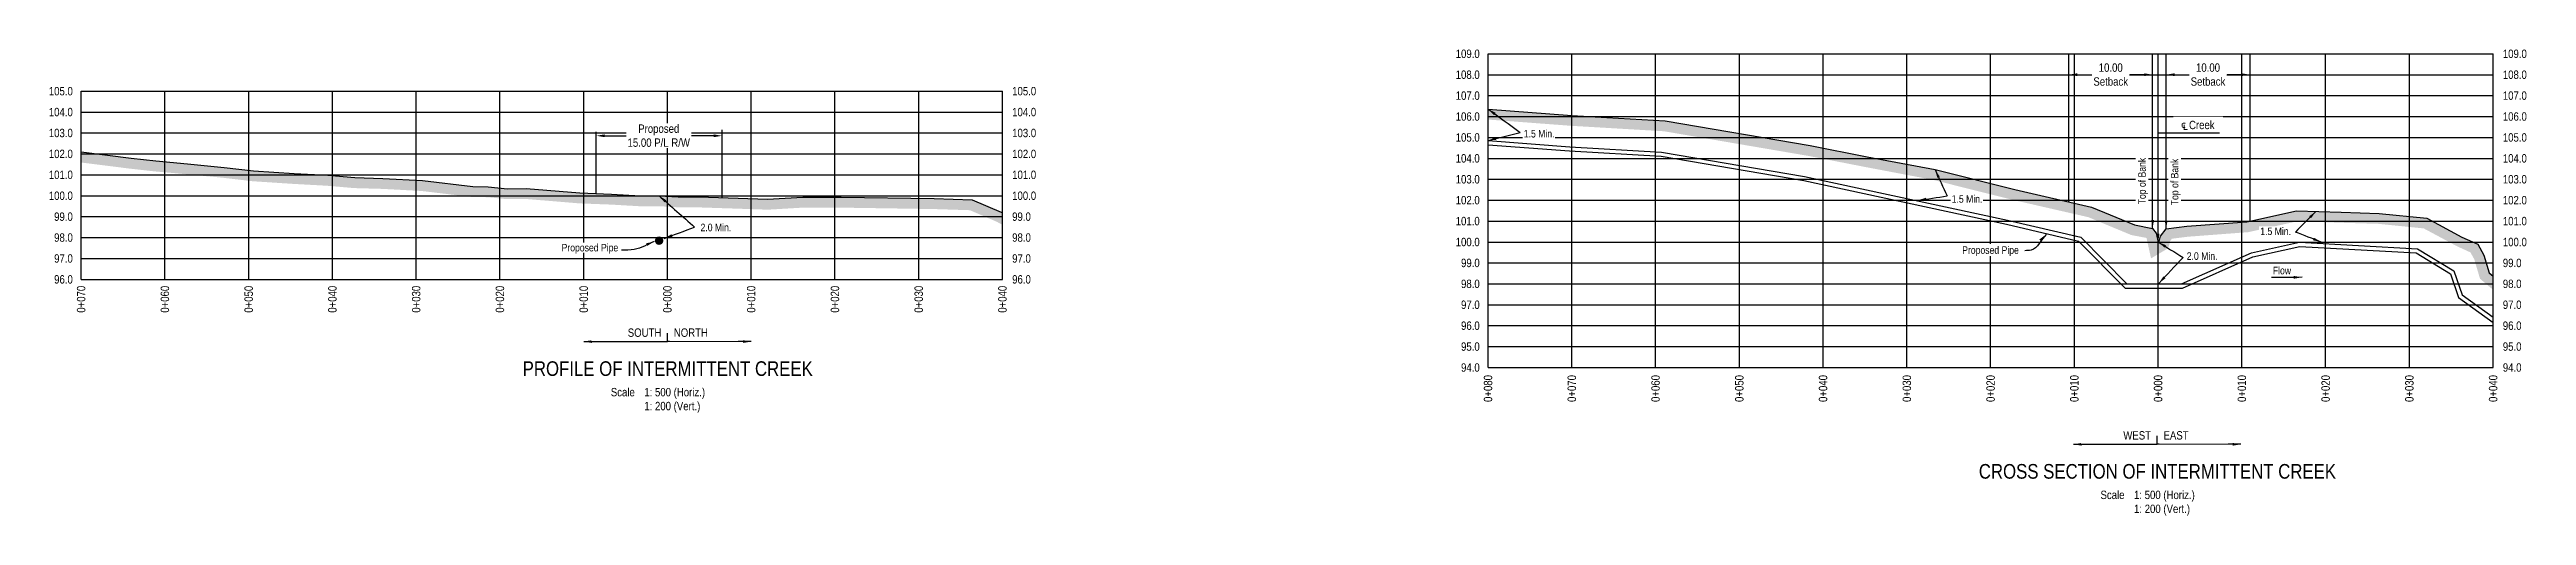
# Model space of a CAD drawing. Extents: x 471563 to 508050, y 6028961 to 6050146.
# Drawn here: x 503835 to 506790, y 6039639 to 6040196 of the extents above; entities that cross this region are included whole.
import ezdxf
from ezdxf.enums import TextEntityAlignment as Align

# ---------------------------------------------------------------- set-up
doc = ezdxf.new("R2010")
doc.units = 0
doc.header["$LTSCALE"] = 5
doc.linetypes.add('foc-TOPO', pattern=[1, 0.2, -0.8])
for name, color, linetype in [('CG-NOTES', 7, 'Continuous'), ('DETAIL-T', 7, 'Continuous'), ('L-BD', 7, 'Continuous'), ('L-DETAIL-T', 3, 'Continuous'), ('L-MON', 1, 'Continuous'), ('P-CROSSINGS-GRID', 8, 'Continuous'), ('P-CROSSINGS-GROUND', 48, 'foc-TOPO'), ('P-CROSSINGS-LINE', 3, 'Continuous'), ('P-PROPOSED', 10, 'Continuous'), ('S-T7', 7, 'Continuous')]:
    doc.layers.add(name, color=color, linetype=linetype)
doc.styles.add('140', font='ARIALN.TTF', dxfattribs={"height": 15})
doc.styles.add('80', font='ARIALN.TTF', dxfattribs={"height": 10})
doc.styles.add('80CG', font='ARIALN.TTF', dxfattribs={"height": 10})
doc.styles.add('80L', font='ARIALN.TTF', dxfattribs={"height": 10})
doc.dimstyles.new('Compass 5 000', dxfattribs={"dimscale": 5, "dimtxt": 9, "dimasz": 2, "dimexe": 0.2, "dimexo": 0.0625, "dimgap": 0.5, "dimtad": 0, "dimtih": 1, "dimtoh": 1, "dimzin": 0, "dimdsep": 46, "dimtxsty": '80CG', "dimcen": 0.1, "dimse1": 1, "dimse2": 1, "dimclrd": 256, "dimclrt": 256, "dimaunit": 1, "dimadec": 4, "dimazin": 0, "dimtfac": 0.06, "dimtofl": 0, "dimtmove": 0, "dimatfit": 1, "dimfxl": 0.2, "dimtolj": 1, "dimtzin": 0, "dimlwd": -1, "dimarcsym": 0})

msp = doc.modelspace()

# ---------------------------------------------------------------- texts
at = {"style": '80'}
for s, p in [('0+070', (503872.37, 6039913.315)), ('0+060', (503972.317, 6039913.315)), ('0+050', (504072.264, 6039913.315)), ('0+040', (504172.211, 6039913.315)), ('0+030', (504272.158, 6039913.315)), ('0+020', (504372.105, 6039913.315)), ('0+020', (504771.894, 6039913.315)), ('0+030', (504871.841, 6039913.315)), ('0+040', (504971.788, 6039913.315)), ('0+080', (505551.25, 6039806.673)), ('0+070', (505651.197, 6039806.673)), ('0+060', (505751.144, 6039806.673)), ('0+050', (505851.092, 6039806.673)), ('0+040', (505951.039, 6039806.673)), ('0+030', (506050.986, 6039806.673)), ('0+020', (506150.933, 6039806.673)), ('0+010', (506250.88, 6039806.673)), ('0+000', (506350.827, 6039806.673)), ('0+010', (506450.774, 6039806.673)), ('0+020', (506550.722, 6039806.673)), ('0+030', (506650.669, 6039806.673)), ('0+040', (506750.616, 6039806.673))]:
    msp.add_text(s, height=9.9947, rotation=90, dxfattribs=at).set_placement(p, align=Align.MIDDLE_RIGHT)
at = {"char_height": 8.9952, "attachment_point": 1, "style": '80L'}
for width, insert in [(45.31074, (504611.529, 6039987.492)), (35.88741, (506385.039, 6039953.278))]:
    msp.add_mtext_dynamic_manual_height_columns('2.0 Min.', width=width, gutter_width=45, heights=[0], dxfattribs=dict(at, insert=insert))
at = {"layer": 'DETAIL-T', "char_height": 9.99471, "attachment_point": 1, "style": '80L'}
for insert in [(504504.467, 6039791.246), (506282.151, 6039668.49)]:
    msp.add_mtext_dynamic_manual_height_columns('Scale^I1: 500 (Horiz.)\\P^I1: 200 (Vert.)', width=217.1051, gutter_width=45, heights=[0], dxfattribs=dict(at, insert=insert))
at = {"layer": 'L-DETAIL-T', "char_height": 17.49075, "attachment_point": 2, "rotation": 0, "style": '140'}
for s, insert, width in [('PROFILE OF INTERMITTENT CREEK', (504572.367, 6039823.103), 384.69844), ('CROSS SECTION OF INTERMITTENT CREEK', (506350.051, 6039700.347), 426.47913)]:
    msp.add_mtext(s, dxfattribs=dict(at, insert=insert, width=width))
at = {"layer": 'S-T7', "style": '80'}
for s, p in [('109.0', (505541.342, 6040190.506)), ('108.0', (505541.342, 6040165.52)), ('105.0', (503862.462, 6040145.86)), ('104.0', (503862.462, 6040120.874)), ('107.0', (505541.342, 6040140.533)), ('103.0', (503862.462, 6040095.887)), ('106.0', (505541.342, 6040115.546)), ('105.0', (505541.342, 6040090.559)), ('102.0', (503862.462, 6040070.9)), ('104.0', (505541.342, 6040065.573)), ('101.0', (503862.462, 6040045.913)), ('103.0', (505541.342, 6040040.586)), ('100.0', (503862.462, 6040020.926)), ('102.0', (505541.342, 6040015.599)), ('99.0', (503862.462, 6039995.94)), ('101.0', (505541.342, 6039990.612)), ('98.0', (503862.462, 6039970.953)), ('97.0', (503862.462, 6039945.966)), ('100.0', (505541.342, 6039965.625)), ('96.0', (503862.462, 6039920.979)), ('99.0', (505541.342, 6039940.639)), ('98.0', (505541.342, 6039915.652)), ('97.0', (505541.342, 6039890.665)), ('96.0', (505541.342, 6039865.678)), ('95.0', (505541.342, 6039840.691)), ('94.0', (505541.342, 6039815.705))]:
    msp.add_text(s, height=9.9947, dxfattribs=at).set_placement(p, align=Align.MIDDLE_RIGHT)
for s, p in [('109.0', (506762.227, 6040190.506)), ('108.0', (506762.227, 6040165.52)), ('105.0', (504983.4, 6040145.86)), ('104.0', (504983.4, 6040120.874)), ('107.0', (506762.227, 6040140.533)), ('103.0', (504983.4, 6040095.887)), ('106.0', (506762.227, 6040115.546)), ('105.0', (506762.227, 6040090.559)), ('102.0', (504983.4, 6040070.9)), ('104.0', (506762.227, 6040065.573)), ('101.0', (504983.4, 6040045.913)), ('103.0', (506762.227, 6040040.586)), ('100.0', (504983.4, 6040020.926)), ('102.0', (506762.227, 6040015.599)), ('99.0', (504983.4, 6039995.94)), ('101.0', (506762.227, 6039990.612)), ('98.0', (504983.4, 6039970.953)), ('97.0', (504983.4, 6039945.966)), ('100.0', (506762.227, 6039965.625)), ('96.0', (504983.4, 6039920.979)), ('99.0', (506762.227, 6039940.639)), ('98.0', (506762.227, 6039915.652)), ('97.0', (506762.227, 6039890.665)), ('96.0', (506762.227, 6039865.678)), ('95.0', (506762.227, 6039840.691)), ('94.0', (506762.227, 6039815.705))]:
    msp.add_text(s, height=9.9947, dxfattribs=at).set_placement(p, align=Align.MIDDLE_LEFT)

# ---------------------------------------------------------------- blocks, each defined once
blk = doc.blocks.new('PLIA')
at = {"color": 255, "const_width": 1}
blk.add_lwpolyline([(-0.5, 0, 1), (0.5, 0, 1)], format="xyb", close=True, dxfattribs=at)
blk = doc.blocks.new('PLIAA')
blk.add_blockref('PLIA', (0, 0))
blk = doc.blocks.new('PLIB')
at = {"color": 1}
blk.add_circle((0, 0), 0.8, dxfattribs=at)
blk = doc.blocks.new('PLIBB')
blk.add_blockref('PLIB', (0, 0))
blk = doc.blocks.new('PLICC')
for name in ['PLIAA', 'PLIBB']:
    blk.add_blockref(name, (0, 0))
blk = doc.blocks.new('PLI')
blk.add_blockref('PLICC', (0, 0))

# ---------------------------------------------------------------- hatches: boundary and pattern name
at = {"layer": 'P-CROSSINGS-GROUND'}
h = msp.add_hatch(dxfattribs=at)
h.set_pattern_fill('EARTH', color=256, scale=2.498679, angle=45)
h.set_pattern_definition([(45, (191.685, 3512.824), (0, 22.438773568), [15.86660895, -15.86660895]), (45, (187.478, 3517.031), (0, 22.438773568), [15.86660895, -15.86660895]), (45, (183.27, 3521.238), (0, 22.438773568), [15.86660895, -15.86660895]), (135, (183.27, 3524.043), (-22.438773568, 0), [15.86660895, -15.86660895]), (135, (187.478, 3528.25), (-22.438773568, 0), [15.86660895, -15.86660895]), (135, (191.685, 3532.458), (-22.438773568, 0), [15.86660895, -15.86660895])])
h.paths.add_polyline_path([(505551.337, 6040124.451), (505651.214, 6040116.925), (505762.626, 6040110.375), (505935.837, 6040080.775), (506003.769, 6040067.5), (506084.766, 6040052.125), (506179.761, 6040028.25), (506271.498, 6040007.2), (506322.548, 6039985.95), (506344.304, 6039981.825), (506348.525, 6039976.375), (506350.914, 6039965.625), (506352.261, 6039966.425), (506353.838, 6039972.45), (506360.444, 6039981.3), (506385.131, 6039984.375), (506456.722, 6039989.775), (506516.083, 6040002.975), (506569.297, 6040001.125), (506614.663, 6039999.8), (506671.573, 6039994.05), (506713.491, 6039971.55), (506732.509, 6039962.875), (506739.659, 6039950.075), (506745.927, 6039928.85), (506750.703, 6039924.824), (506750.703, 6039908.484), (506735.007, 6039921.715), (506728.072, 6039945.2), (506723.599, 6039953.208), (506707.938, 6039960.351), (506667.85, 6039981.87), (506613.852, 6039987.325), (506568.898, 6039988.638), (506517.24, 6039990.434), (506458.558, 6039977.385), (506386.373, 6039971.94), (506367.272, 6039969.561), (506365.307, 6039966.929), (506363.048, 6039958.303), (506342.462, 6039946.07), (506337.036, 6039970.488), (506318.945, 6039973.917), (506267.673, 6039995.26), (506176.841, 6040016.102), (506082.076, 6040039.92), (506001.406, 6040055.232), (505933.586, 6040068.485), (505761.203, 6040097.944), (505650.378, 6040104.46), (505551.337, 6040111.922)])
h = msp.add_hatch(dxfattribs=at)
h.set_pattern_fill('EARTH', color=256, scale=2.498679, angle=45)
h.set_pattern_definition([(45, (1143.579, 3658.926), (0, 22.438773568), [15.86660895, -15.86660895]), (45, (1139.372, 3663.133), (0, 22.438773568), [15.86660895, -15.86660895]), (45, (1135.164, 3667.34), (0, 22.438773568), [15.86660895, -15.86660895]), (135, (1135.164, 3670.145), (-22.438773568, 0), [15.86660895, -15.86660895]), (135, (1139.372, 3674.353), (-22.438773568, 0), [15.86660895, -15.86660895]), (135, (1143.579, 3678.56), (-22.438773568, 0), [15.86660895, -15.86660895])])
h.paths.add_polyline_path([(503872.457, 6040060.61), (503930.649, 6040053.269), (503960.252, 6040049.995), (503998.203, 6040046.587), (504041.685, 6040042.378), (504077.089, 6040038.231), (504125.814, 6040035.03), (504165.698, 6040032.863), (504198.331, 6040030.023), (504231.95, 6040029.092), (504278.571, 6040026.598), (504338.922, 6040019.392), (504357.467, 6040019.166), (504380.503, 6040016.826), (504402.922, 6040017.077), (504466.927, 6040011.753), (504504.855, 6040010.322), (504539.669, 6040008.306), (504561.762, 6040008.431), (504584.327, 6040007.11), (504609.236, 6040006.984), (504691.788, 6040004.246), (504734.001, 6040006.708), (504779.39, 6040006.683), (504889.871, 6040004.986), (504932.975, 6040003.615), (504964.866, 6039989.881), (504971.875, 6039986.15), (504971.875, 6040000.303), (504970.281, 6040001.151), (504935.74, 6040016.026), (504890.165, 6040017.476), (504779.49, 6040019.176), (504733.641, 6040019.201), (504691.631, 6040016.751), (504609.474, 6040019.476), (504584.724, 6040019.601), (504562.092, 6040020.926), (504539.995, 6040020.801), (504505.452, 6040022.801), (504467.681, 6040024.226), (504403.371, 6040029.576), (504381.066, 6040029.326), (504358.176, 6040031.651), (504339.741, 6040031.876), (504279.646, 6040039.051), (504232.457, 6040041.576), (504199.046, 6040042.501), (504166.579, 6040045.326), (504126.562, 6040047.501), (504078.226, 6040050.676), (504043.014, 6040054.801), (503999.364, 6040059.026), (503961.497, 6040062.426), (503932.117, 6040065.676), (503872.457, 6040073.203)])

# ---------------------------------------------------------------- linework, layer by layer
for p, q in [((506244.357, 6040013.428), (506244.357, 6040190.506)), ((506254.352, 6040165.52), (506271.424, 6040165.52)), ((506334.31, 6040165.52), (506317.238, 6040165.52)), ((506370.439, 6040165.52), (506387.51, 6040165.52)), ((506450.397, 6040165.52), (506433.325, 6040165.52)), ((504497.126, 6040092.551), (504547.145, 6040092.551)), ((504627.058, 6040092.551), (504576.209, 6040092.551))]:
    msp.add_line(p, q)
at = {"flags": 128}
for points in [[(506460.391, 6040190.506), (506460.391, 6039990.591)], [(504487.132, 6040023.493), (504487.132, 6040097.449)], [(504637.052, 6040099.77), (504637.052, 6040018.562)]]:
    msp.add_lwpolyline(points, dxfattribs=at)
for points in [[(506254.352, 6040167.185), (506254.352, 6040163.854), (506244.357, 6040165.52)], [(506334.31, 6040167.185), (506334.31, 6040163.854), (506344.304, 6040165.52)], [(506370.439, 6040167.185), (506370.439, 6040163.854), (506360.444, 6040165.52)], [(506450.397, 6040167.185), (506450.397, 6040163.854), (506460.391, 6040165.52)], [(504497.126, 6040094.217), (504497.126, 6040090.886), (504487.132, 6040092.551)], [(504627.058, 6040094.217), (504627.058, 6040090.886), (504637.052, 6040092.551)]]:
    msp.add_solid(points)
at = {"layer": 'CG-NOTES'}
for p, q in [((504572.087, 6039846.677), (504572.087, 6039856.671)), ((506349.771, 6039723.92), (506349.771, 6039733.915))]:
    msp.add_line(p, q, dxfattribs=at)
at = {"layer": 'P-CROSSINGS-GRID', "color": 8}
for p, q in [((505551.337, 6040190.506), (506750.703, 6040190.506)), ((505551.337, 6039815.705), (505551.337, 6040190.506)), ((505651.284, 6039815.705), (505651.284, 6040190.506)), ((505751.231, 6039815.705), (505751.231, 6040190.506)), ((505851.179, 6039815.705), (505851.179, 6040190.506)), ((505951.126, 6039815.705), (505951.126, 6040190.506)), ((506051.073, 6039815.705), (506051.073, 6040190.506)), ((506151.02, 6039815.705), (506151.02, 6040190.506)), ((506250.967, 6039815.705), (506250.967, 6040190.506)), ((506350.914, 6039815.705), (506350.914, 6040190.506)), ((506450.861, 6039815.705), (506450.861, 6040190.506)), ((506550.809, 6039815.705), (506550.809, 6040190.506)), ((506650.756, 6039815.705), (506650.756, 6040190.506)), ((506750.703, 6039815.705), (506750.703, 6040190.506)), ((505551.337, 6040165.52), (506750.703, 6040165.52)), ((503872.457, 6040145.86), (504971.875, 6040145.86)), ((503872.457, 6039920.979), (503872.457, 6040145.86)), ((503972.404, 6039920.979), (503972.404, 6040145.86)), ((504072.351, 6039920.979), (504072.351, 6040145.86)), ((504172.298, 6039920.979), (504172.298, 6040145.86)), ((504272.245, 6039920.979), (504272.245, 6040145.86)), ((504372.192, 6039920.979), (504372.192, 6040145.86)), ((504472.139, 6039920.979), (504472.139, 6040145.86)), ((504572.087, 6039920.979), (504572.087, 6040145.86)), ((504672.034, 6039920.979), (504672.034, 6040145.86)), ((504771.981, 6039920.979), (504771.981, 6040145.86)), ((504871.928, 6039920.979), (504871.928, 6040145.86)), ((504971.875, 6039920.979), (504971.875, 6040145.86)), ((505551.337, 6040140.533), (506750.703, 6040140.533)), ((503872.457, 6040120.874), (504971.875, 6040120.874)), ((503872.457, 6040095.887), (504971.875, 6040095.887)), ((505551.337, 6040115.546), (506750.703, 6040115.546)), ((503872.457, 6040070.9), (504971.875, 6040070.9)), ((505551.337, 6040090.559), (506750.703, 6040090.559)), ((505551.337, 6040065.573), (506750.703, 6040065.573)), ((503872.457, 6040045.913), (504971.875, 6040045.913)), ((505551.337, 6040040.586), (506750.703, 6040040.586)), ((505551.337, 6040015.599), (506750.703, 6040015.599)), ((503872.457, 6039995.94), (504971.875, 6039995.94)), ((505551.337, 6039990.612), (506750.703, 6039990.612)), ((503872.457, 6039970.953), (504971.875, 6039970.953)), ((503872.457, 6039945.966), (504971.875, 6039945.966)), ((503872.457, 6039920.979), (504971.875, 6039920.979)), ((505551.337, 6039940.639), (506750.703, 6039940.639)), ((505551.337, 6039915.652), (506750.703, 6039915.652)), ((505551.337, 6039890.665), (506750.703, 6039890.665)), ((505551.337, 6039865.678), (506750.703, 6039865.678)), ((505551.337, 6039840.691), (506750.703, 6039840.691)), ((505551.337, 6039815.705), (506750.703, 6039815.705))]:
    msp.add_line(p, q, dxfattribs=at)
at = {"layer": 'P-CROSSINGS-GRID'}
for p, q in [((503872.457, 6040020.926), (504971.875, 6040020.926)), ((505551.337, 6039965.625), (506750.703, 6039965.625))]:
    msp.add_line(p, q, dxfattribs=at)
at = {"layer": 'P-CROSSINGS-LINE', "color": 3, "flags": 128}
for points in [[(505551.337, 6040124.451), (505651.214, 6040116.925), (505762.626, 6040110.375), (505935.837, 6040080.775), (506003.769, 6040067.5), (506084.766, 6040052.125), (506179.761, 6040028.25), (506271.498, 6040007.2), (506322.548, 6039985.95), (506344.304, 6039981.825), (506348.525, 6039976.375), (506350.914, 6039965.625), (506352.261, 6039966.425), (506353.838, 6039972.45), (506360.444, 6039981.3), (506385.131, 6039984.375), (506456.722, 6039989.775), (506516.083, 6040002.975), (506569.297, 6040001.125), (506614.663, 6039999.8), (506671.573, 6039994.05), (506713.491, 6039971.55), (506732.509, 6039962.875), (506739.659, 6039950.075), (506745.927, 6039928.85), (506750.703, 6039924.824)], [(503872.457, 6040073.203), (503932.117, 6040065.676), (503961.497, 6040062.426), (503999.364, 6040059.026), (504043.014, 6040054.801), (504078.226, 6040050.676), (504126.562, 6040047.501), (504166.579, 6040045.326), (504199.046, 6040042.501), (504232.457, 6040041.576), (504279.646, 6040039.051), (504339.741, 6040031.876), (504358.176, 6040031.651), (504381.066, 6040029.326), (504403.371, 6040029.576), (504467.681, 6040024.226), (504505.452, 6040022.801), (504539.995, 6040020.801), (504562.092, 6040020.926), (504584.724, 6040019.601), (504609.474, 6040019.476), (504691.631, 6040016.751), (504733.641, 6040019.201), (504779.49, 6040019.176), (504890.165, 6040017.476), (504935.74, 6040016.026), (504970.281, 6040001.151), (504971.875, 6040000.303)]]:
    msp.add_lwpolyline(points, dxfattribs=at)
at = {"layer": 'P-PROPOSED'}
for points in [[(505551.337, 6040086.864), (505648.706, 6040079.528), (505758.356, 6040073.082), (505929.085, 6040043.906), (506171.001, 6039991.806), (506258.591, 6039971.342), (506313.609, 6039915.652), (506350.914, 6039915.652), (506378.814, 6039915.652), (506462.228, 6039952.604), (506519.555, 6039965.352), (506660.403, 6039957.508), (506703.923, 6039931.006), (506713.563, 6039902.559), (506750.703, 6039875.804)], [(505551.337, 6040081.853), (505648.372, 6040074.542), (505757.787, 6040068.109), (505928.138, 6040038.998), (506169.906, 6039986.93), (506256.05, 6039966.804), (506311.521, 6039910.654), (506350.914, 6039910.654), (506379.871, 6039910.654), (506463.798, 6039947.834), (506519.966, 6039960.324), (506658.874, 6039952.588), (506699.773, 6039927.682), (506709.344, 6039899.44), (506750.703, 6039869.645)]]:
    msp.add_lwpolyline(points, dxfattribs=at)

# ---------------------------------------------------------------- block references
at = {"layer": 'L-MON', "xscale": 4.997357149999876, "yscale": 4.997357149999876, "zscale": 4.997357149999876}
msp.add_blockref('PLI', (504562.092, 6039967.218), dxfattribs=at)

msp.set_redraw_order([(e.dxf.handle, doc.entitydb.next_handle()) for e in msp.query("TEXT MTEXT ATTDEF DIMENSION ARC_DIMENSION")])  # texts and dimensions are drawn at this point

# ---------------------------------------------------------------- leaders
at = {"path_type": 1}
for points in [[(506344.304, 6039981.825), (506344.304, 6040190.506)], [(505551.337, 6040124.451), (505589.468, 6040096.646)], [(505551.337, 6040086.864), (505589.468, 6040096.646)], [(506084.766, 6040052.125), (506099.005, 6040020.65)], [(504562.092, 6040020.926), (504604.479, 6039983.428)], [(506064.18, 6040015.409), (506099.005, 6040020.65)], [(504568.152, 6039969.881), (504604.479, 6039983.428)], [(506539.205, 6040002.172), (506514.649, 6039977.533)], [(506545.55, 6039965.625), (506514.649, 6039977.533)], [(506350.914, 6039965.625), (506380.701, 6039947.262)], [(506351.573, 6039916.056), (506380.701, 6039947.262)]]:
    msp.add_leader(points, dimstyle='Compass 5 000', override={"dimgap": 0.5, "dimtad": 0}, dxfattribs=at)
at = {"layer": 'CG-NOTES', "path_type": 1}
for points in [[(504472.139, 6039846.677), (504572.087, 6039846.677)], [(504672.034, 6039846.677), (504572.087, 6039846.677)], [(506249.823, 6039723.92), (506349.771, 6039723.92)], [(506449.718, 6039723.92), (506349.771, 6039723.92)]]:
    msp.add_leader(points, dimstyle='Compass 5 000', override={"dimgap": 0.5, "dimtad": 0}, dxfattribs=at)

# ---------------------------------------------------------------- next in the draw order: texts
at = {"bg_fill": 3, "box_fill_scale": 1.15, "bg_fill_color": 256, "bg_fill_true_color": 256, "bg_fill_transparency": 0}
for s, insert, char_height, width, attachment_point, style in [('10.00 Setback', (506294.331, 6040179.02), 9.99471, 41.58336, 2, '80CG'), ('10.00 Setback', (506410.418, 6040179.02), 9.99471, 41.58336, 2, '80CG'), ('Proposed\\P15.00 P/L R/W', (504561.677, 6040106.048), 9.99471, 74.46035, 2, '80CG'), ('1.5 Min.', (505593.939, 6040099.516), 8.9952, 35.86844, 1, '80L'), ('1.5 Min.', (506104.537, 6040021.567), 8.9952, 35.86844, 1, '80L'), ('1.5 Min.', (506472.805, 6039982.95), 8.9952, 35.86844, 1, '80L')]:
    msp.add_mtext(s, dxfattribs=dict(at, insert=insert, char_height=char_height, width=width, attachment_point=attachment_point, style=style))
at = {"style": '80L', "bg_fill": 3, "bg_fill_color": 256, "bg_fill_transparency": 0}
for s, width, insert, char_height, attachment_point, rotation, box_fill_scale in [('Top of Bank', 59.08727, (506327.163, 6040010.647), 8.99524, 1, 90, 1.35), ('Flow', 21.76121, (506509.552, 6039935.999), 8.9952, 3, 359.666704, 1.15)]:
    msp.add_mtext_dynamic_manual_height_columns(s, width=width, gutter_width=45, heights=[0], dxfattribs=dict(at, insert=insert, char_height=char_height, attachment_point=attachment_point, rotation=rotation, box_fill_scale=box_fill_scale))
at = {"char_height": 8.99524, "attachment_point": 1, "style": '80L', "bg_fill": 3, "bg_fill_color": 256, "bg_fill_transparency": 0}
for insert, box_fill_scale in [((504445.725, 6039963.389), 1.15), ((506117.081, 6039960.45), 1.3)]:
    msp.add_mtext_dynamic_manual_height_columns('Proposed Pipe', width=67.2769, gutter_width=45, heights=[0], dxfattribs=dict(at, insert=insert, box_fill_scale=box_fill_scale))
at = {"color": 3, "char_height": 9.9947, "width": 78.38986, "attachment_point": 3, "style": '80', "bg_fill": 2}
for s, insert in [('SOUTH', (504564.723, 6039862.349)), ('WEST', (506342.407, 6039739.593))]:
    msp.add_mtext(s, dxfattribs=dict(at, insert=insert))
at = {"layer": 'L-BD', "insert": (506373.97, 6040110.477), "char_height": 9.99471, "width": 49.13918, "attachment_point": 1, "style": '80', "bg_fill": 2}
msp.add_mtext('\\pi4.23178;{\\fISOCPEUR|b0|i0|c0|p34;℄} Creek', dxfattribs=at)

# ---------------------------------------------------------------- next in the draw order: linework, layer by layer
msp.add_line((506350.914, 6040096.16), (506424.163, 6040096.16))

# ---------------------------------------------------------------- next in the draw order: texts
at = {"style": '80'}
msp.add_text('0+010', height=9.9947, rotation=90, dxfattribs=at).set_placement((504472.052, 6039913.315), align=Align.MIDDLE_RIGHT)
at = {"color": 3, "char_height": 9.9947, "width": 71.7585, "attachment_point": 1, "style": '80', "bg_fill": 2}
for s, insert in [('NORTH', (504579.673, 6039862.349)), ('EAST', (506357.357, 6039739.593))]:
    msp.add_mtext(s, dxfattribs=dict(at, insert=insert))

# ---------------------------------------------------------------- next in the draw order: leaders
at = {"path_type": 1}
for points in [[(506360.444, 6039981.3), (506360.444, 6040190.506)], [(504556.392, 6039966.228), (504532.5, 6039956.572), (504517.023, 6039955.845)], [(506217.333, 6039974.738), (506199.248, 6039955.847), (506191.823, 6039955.216)], [(506522.682, 6039923.416), (506486.227, 6039923.288)]]:
    msp.add_leader(points, dimstyle='Compass 5 000', override={"dimgap": 0.5, "dimtad": 0}, dxfattribs=at)

# ---------------------------------------------------------------- next in the draw order: texts
at = {"style": '80'}
for s, p in [('0+000', (504572, 6039913.315)), ('0+010', (504671.947, 6039913.315))]:
    msp.add_text(s, height=9.9947, rotation=90, dxfattribs=at).set_placement(p, align=Align.MIDDLE_RIGHT)
at = {"insert": (506366.054, 6040009.542), "char_height": 8.99524, "attachment_point": 1, "rotation": 90, "style": '80L', "bg_fill": 3, "box_fill_scale": 1.35, "bg_fill_color": 256, "bg_fill_transparency": 0}
msp.add_mtext_dynamic_manual_height_columns('Top of Bank', width=59.08727, gutter_width=45, heights=[0], dxfattribs=at)

# ---------------------------------------------------------------- next in the draw order: leaders
at = {"path_type": 1}
msp.add_leader([(506350.914, 6039965.625), (506350.914, 6040096.16)], dimstyle='Compass 5 000', override={"dimgap": 0.5, "dimtad": 0}, dxfattribs=at)

doc.saveas('drawing.dxf')
